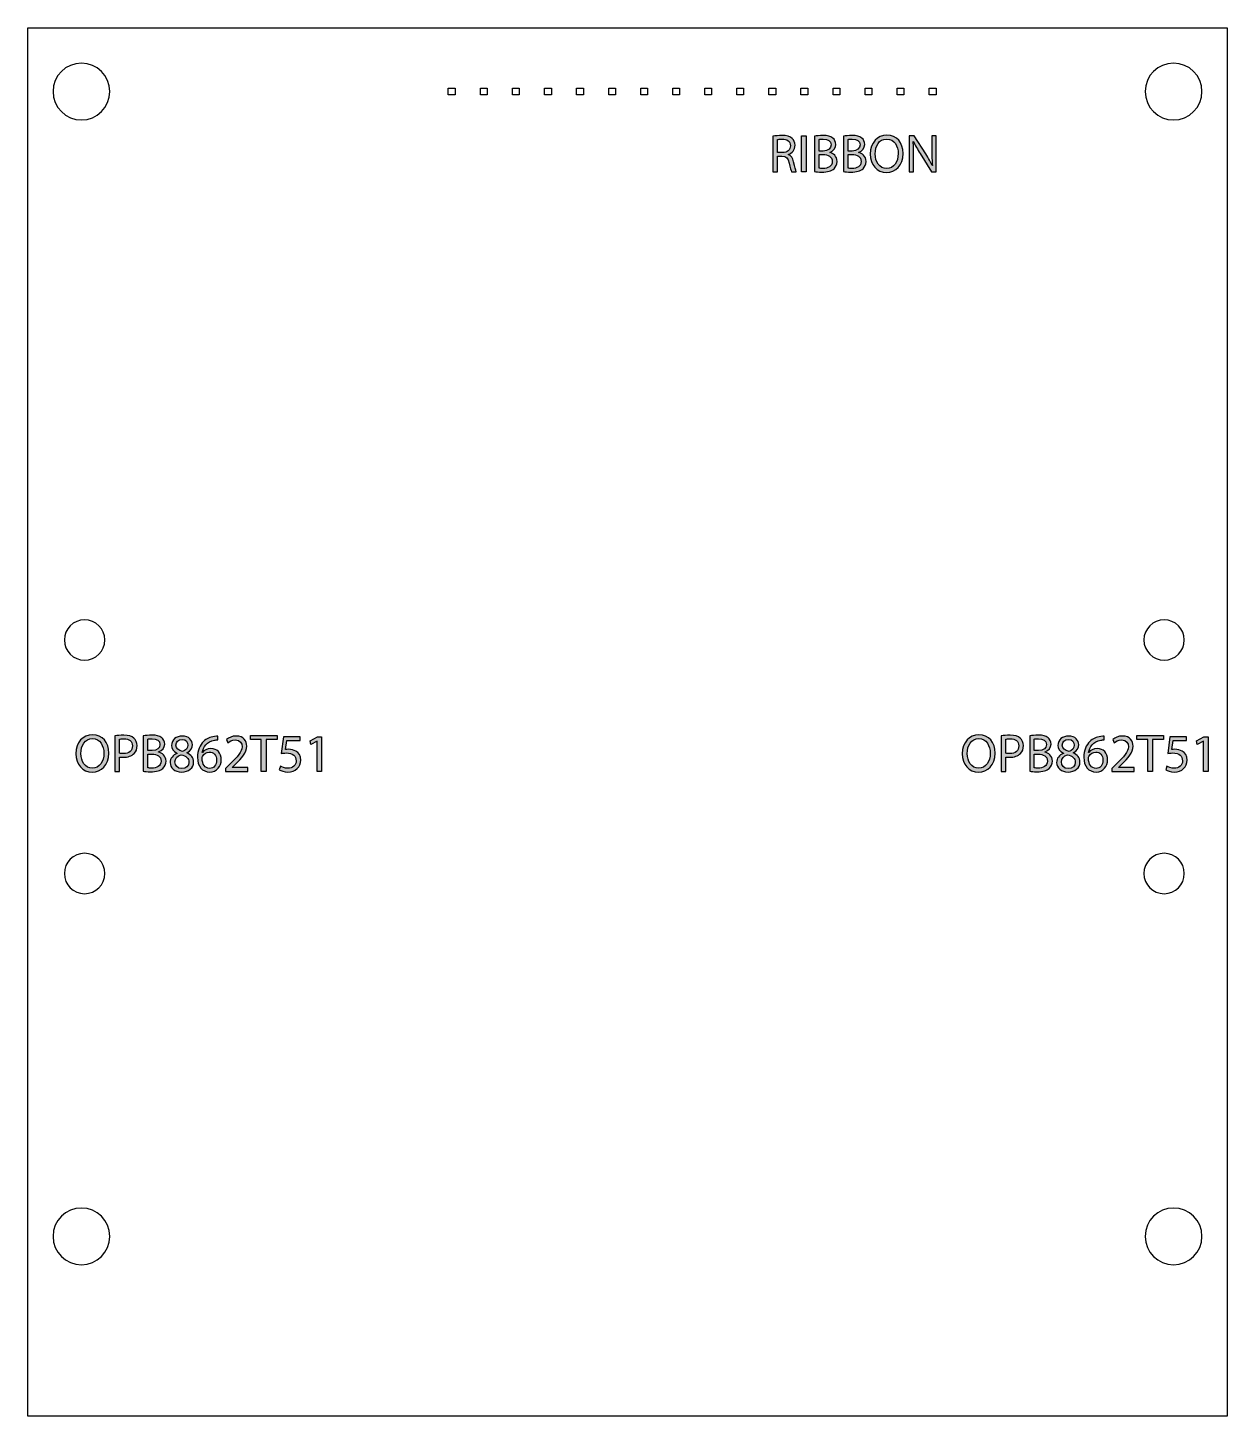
# Model space of a CAD drawing. Extents: x 12 to 107, y -125 to -15.
import ezdxf

# ---------------------------------------------------------------- set-up
doc = ezdxf.new("R2010")
doc.units = 0
doc.header["$MEASUREMENT"] = 0
doc.layers.add('LAYER_1', color=7, linetype='CONTINUOUS')

# ---------------------------------------------------------------- blocks, each defined once
blk = doc.blocks.new('BLOCK_2')
at = {"layer": 'LAYER_1', "color": 250}
for points in [[(45.49, -20.14), (44.95, -20.14), (44.95, -19.6), (45.49, -19.6), (45.49, -20.14)], [(48.03, -20.14), (47.49, -20.14), (47.49, -19.6), (48.03, -19.6), (48.03, -20.14)], [(50.57, -20.14), (50.03, -20.14), (50.03, -19.6), (50.57, -19.6), (50.57, -20.14)], [(53.11, -20.14), (52.57, -20.14), (52.57, -19.6), (53.11, -19.6), (53.11, -20.14)], [(55.65, -20.14), (55.11, -20.14), (55.11, -19.6), (55.65, -19.6), (55.65, -20.14)], [(58.19, -20.14), (57.65, -20.14), (57.65, -19.6), (58.19, -19.6), (58.19, -20.14)], [(60.73, -20.14), (60.19, -20.14), (60.19, -19.6), (60.73, -19.6), (60.73, -20.14)], [(63.26, -20.14), (62.72, -20.14), (62.72, -19.6), (63.26, -19.6), (63.26, -20.14)], [(65.8, -20.14), (65.26, -20.14), (65.26, -19.6), (65.8, -19.6), (65.8, -20.14)], [(68.34, -20.14), (67.8, -20.14), (67.8, -19.6), (68.34, -19.6), (68.34, -20.14)], [(70.88, -20.14), (70.34, -20.14), (70.34, -19.6), (70.88, -19.6), (70.88, -20.14)], [(73.42, -20.14), (72.88, -20.14), (72.88, -19.6), (73.42, -19.6), (73.42, -20.14)], [(75.96, -20.14), (75.42, -20.14), (75.42, -19.6), (75.96, -19.6), (75.96, -20.14)], [(78.5, -20.14), (77.96, -20.14), (77.96, -19.6), (78.5, -19.6), (78.5, -20.14)], [(81.04, -20.14), (80.5, -20.14), (80.5, -19.6), (81.04, -19.6), (81.04, -20.14)], [(83.58, -20.14), (83.04, -20.14), (83.04, -19.6), (83.58, -19.6), (83.58, -20.14)]]:
    blk.add_lwpolyline(points, dxfattribs=at)
blk = doc.blocks.new('BLOCK_3')
at = {"layer": 'LAYER_1', "color": 250}
for points in [[(17.74, -63.32), (17.74, -64.2), (17.03, -64.92), (16.14, -64.92), (15.26, -64.92), (14.54, -64.2), (14.54, -63.32), (14.54, -62.43), (15.26, -61.72), (16.14, -61.72), (17.03, -61.72), (17.74, -62.43), (17.74, -63.32)], [(17.74, -81.82), (17.74, -82.7), (17.03, -83.42), (16.14, -83.42), (15.26, -83.42), (14.54, -82.7), (14.54, -81.82), (14.54, -80.93), (15.26, -80.22), (16.14, -80.22), (17.03, -80.22), (17.74, -80.93), (17.74, -81.82)]]:
    blk.add_open_spline(points, degree=3, knots=[0, 0, 0, 0, 1, 1, 1, 2, 2, 2, 3, 3, 3, 4, 4, 4, 4], dxfattribs=at)
blk = doc.blocks.new('BLOCK_4')
at = {"layer": 'LAYER_1', "color": 250}
for points in [[(103.24, -63.32), (103.24, -64.2), (102.53, -64.92), (101.64, -64.92), (100.76, -64.92), (100.04, -64.2), (100.04, -63.32), (100.04, -62.43), (100.76, -61.72), (101.64, -61.72), (102.53, -61.72), (103.24, -62.43), (103.24, -63.32)], [(103.24, -81.82), (103.24, -82.7), (102.53, -83.42), (101.64, -83.42), (100.76, -83.42), (100.04, -82.7), (100.04, -81.82), (100.04, -80.93), (100.76, -80.22), (101.64, -80.22), (102.53, -80.22), (103.24, -80.93), (103.24, -81.82)]]:
    blk.add_open_spline(points, degree=3, knots=[0, 0, 0, 0, 1, 1, 1, 2, 2, 2, 3, 3, 3, 4, 4, 4, 4], dxfattribs=at)
blk = doc.blocks.new('BLOCK_5')
at = {"layer": 'LAYER_1'}
h = blk.add_hatch(color=250, dxfattribs=at)
h.dxf.hatch_style = 2
edge = h.paths.add_edge_path()
edge.add_spline(control_points=[(70.66, -23.41), (70.84, -23.37), (71.11, -23.35), (71.36, -23.35), (71.76, -23.35), (72.01, -23.42), (72.19, -23.58), (72.33, -23.71), (72.41, -23.9), (72.41, -24.12), (72.41, -24.5), (72.18, -24.75), (71.88, -24.85), (71.88, -24.85), (71.88, -24.86), (71.88, -24.86), (72.1, -24.94), (72.23, -25.14), (72.29, -25.44), (72.39, -25.84), (72.46, -26.11), (72.51, -26.22), (72.51, -26.22), (72.13, -26.22), (72.13, -26.22), (72.09, -26.14), (72.02, -25.9), (71.94, -25.54), (71.86, -25.15), (71.71, -25), (71.37, -24.99), (71.37, -24.99), (71.03, -24.99), (71.03, -24.99), (71.03, -24.99), (71.03, -26.22), (71.03, -26.22), (71.03, -26.22), (70.66, -26.22), (70.66, -26.22), (70.66, -26.22), (70.66, -23.41), (70.66, -23.41)], knot_values=[0, 0, 0, 0, 1, 1, 1, 2, 2, 2, 3, 3, 3, 4, 4, 4, 5, 5, 5, 6, 6, 6, 7, 7, 7, 8, 8, 8, 9, 9, 9, 10, 10, 10, 11, 11, 11, 12, 12, 12, 13, 13, 13, 14, 14, 14, 14], degree=3, periodic=1)
edge = h.paths.add_edge_path()
edge.add_spline(control_points=[(71.03, -24.71), (71.03, -24.71), (71.4, -24.71), (71.4, -24.71), (71.8, -24.71), (72.05, -24.49), (72.05, -24.17), (72.05, -23.8), (71.78, -23.64), (71.39, -23.63), (71.21, -23.63), (71.08, -23.65), (71.03, -23.67), (71.03, -23.67), (71.03, -24.71), (71.03, -24.71)], knot_values=[0, 0, 0, 0, 1, 1, 1, 2, 2, 2, 3, 3, 3, 4, 4, 4, 5, 5, 5, 5], degree=3, periodic=1)
h = blk.add_hatch(color=250, dxfattribs=at)
h.dxf.hatch_style = 2
h.paths.add_polyline_path([(73.3, -23.37), (73.3, -26.22), (72.93, -26.22), (72.93, -23.37)])
h = blk.add_hatch(color=250, dxfattribs=at)
h.dxf.hatch_style = 2
edge = h.paths.add_edge_path()
edge.add_spline(control_points=[(73.95, -23.41), (74.11, -23.38), (74.36, -23.35), (74.62, -23.35), (74.99, -23.35), (75.22, -23.41), (75.4, -23.56), (75.55, -23.67), (75.64, -23.84), (75.64, -24.06), (75.64, -24.34), (75.46, -24.58), (75.16, -24.69), (75.16, -24.69), (75.16, -24.7), (75.16, -24.7), (75.43, -24.76), (75.74, -24.99), (75.74, -25.41), (75.74, -25.66), (75.65, -25.84), (75.5, -25.98), (75.3, -26.16), (74.98, -26.25), (74.52, -26.25), (74.26, -26.25), (74.07, -26.23), (73.95, -26.21), (73.95, -26.21), (73.95, -23.41), (73.95, -23.41)], knot_values=[0, 0, 0, 0, 1, 1, 1, 2, 2, 2, 3, 3, 3, 4, 4, 4, 5, 5, 5, 6, 6, 6, 7, 7, 7, 8, 8, 8, 9, 9, 9, 10, 10, 10, 10], degree=3, periodic=1)
edge = h.paths.add_edge_path()
edge.add_spline(control_points=[(74.31, -24.58), (74.31, -24.58), (74.65, -24.58), (74.65, -24.58), (75.04, -24.58), (75.27, -24.37), (75.27, -24.1), (75.27, -23.76), (75.01, -23.63), (74.64, -23.63), (74.47, -23.63), (74.37, -23.65), (74.31, -23.66), (74.31, -23.66), (74.31, -24.58), (74.31, -24.58)], knot_values=[0, 0, 0, 0, 1, 1, 1, 2, 2, 2, 3, 3, 3, 4, 4, 4, 5, 5, 5, 5], degree=3, periodic=1)
edge = h.paths.add_edge_path()
edge.add_spline(control_points=[(74.31, -25.94), (74.39, -25.96), (74.49, -25.96), (74.62, -25.96), (75, -25.96), (75.36, -25.82), (75.36, -25.41), (75.36, -25.02), (75.02, -24.86), (74.62, -24.86), (74.62, -24.86), (74.31, -24.86), (74.31, -24.86), (74.31, -24.86), (74.31, -25.94), (74.31, -25.94)], knot_values=[0, 0, 0, 0, 1, 1, 1, 2, 2, 2, 3, 3, 3, 4, 4, 4, 5, 5, 5, 5], degree=3, periodic=1)
h = blk.add_hatch(color=250, dxfattribs=at)
h.dxf.hatch_style = 2
edge = h.paths.add_edge_path()
edge.add_spline(control_points=[(76.24, -23.41), (76.4, -23.38), (76.66, -23.35), (76.91, -23.35), (77.28, -23.35), (77.52, -23.41), (77.7, -23.56), (77.84, -23.67), (77.93, -23.84), (77.93, -24.06), (77.93, -24.34), (77.75, -24.58), (77.45, -24.69), (77.45, -24.69), (77.45, -24.7), (77.45, -24.7), (77.72, -24.76), (78.04, -24.99), (78.04, -25.41), (78.04, -25.66), (77.94, -25.84), (77.8, -25.98), (77.6, -26.16), (77.28, -26.25), (76.81, -26.25), (76.56, -26.25), (76.36, -26.23), (76.24, -26.21), (76.24, -26.21), (76.24, -23.41), (76.24, -23.41)], knot_values=[0, 0, 0, 0, 1, 1, 1, 2, 2, 2, 3, 3, 3, 4, 4, 4, 5, 5, 5, 6, 6, 6, 7, 7, 7, 8, 8, 8, 9, 9, 9, 10, 10, 10, 10], degree=3, periodic=1)
edge = h.paths.add_edge_path()
edge.add_spline(control_points=[(76.61, -24.58), (76.61, -24.58), (76.94, -24.58), (76.94, -24.58), (77.33, -24.58), (77.56, -24.37), (77.56, -24.1), (77.56, -23.76), (77.31, -23.63), (76.93, -23.63), (76.77, -23.63), (76.67, -23.65), (76.61, -23.66), (76.61, -23.66), (76.61, -24.58), (76.61, -24.58)], knot_values=[0, 0, 0, 0, 1, 1, 1, 2, 2, 2, 3, 3, 3, 4, 4, 4, 5, 5, 5, 5], degree=3, periodic=1)
edge = h.paths.add_edge_path()
edge.add_spline(control_points=[(76.61, -25.94), (76.68, -25.96), (76.79, -25.96), (76.92, -25.96), (77.3, -25.96), (77.65, -25.82), (77.65, -25.41), (77.65, -25.02), (77.32, -24.86), (76.91, -24.86), (76.91, -24.86), (76.61, -24.86), (76.61, -24.86), (76.61, -24.86), (76.61, -25.94), (76.61, -25.94)], knot_values=[0, 0, 0, 0, 1, 1, 1, 2, 2, 2, 3, 3, 3, 4, 4, 4, 5, 5, 5, 5], degree=3, periodic=1)
h = blk.add_hatch(color=250, dxfattribs=at)
h.dxf.hatch_style = 2
edge = h.paths.add_edge_path()
edge.add_spline(control_points=[(80.97, -24.77), (80.97, -25.75), (80.38, -26.27), (79.65, -26.27), (78.9, -26.27), (78.37, -25.69), (78.37, -24.82), (78.37, -23.92), (78.93, -23.32), (79.69, -23.32), (80.47, -23.32), (80.97, -23.92), (80.97, -24.77)], knot_values=[0, 0, 0, 0, 1, 1, 1, 2, 2, 2, 3, 3, 3, 4, 4, 4, 4], degree=3, periodic=1)
edge = h.paths.add_edge_path()
edge.add_spline(control_points=[(78.76, -24.81), (78.76, -25.42), (79.09, -25.97), (79.67, -25.97), (80.25, -25.97), (80.58, -25.43), (80.58, -24.78), (80.58, -24.22), (80.29, -23.63), (79.67, -23.63), (79.06, -23.63), (78.76, -24.19), (78.76, -24.81)], knot_values=[0, 0, 0, 0, 1, 1, 1, 2, 2, 2, 3, 3, 3, 4, 4, 4, 4], degree=3, periodic=1)
h = blk.add_hatch(color=250, dxfattribs=at)
h.dxf.hatch_style = 2
edge = h.paths.add_edge_path()
edge.add_spline(control_points=[(81.45, -26.22), (81.45, -26.22), (81.45, -23.37), (81.45, -23.37), (81.45, -23.37), (81.85, -23.37), (81.85, -23.37), (81.85, -23.37), (82.77, -24.81), (82.77, -24.81), (82.98, -25.15), (83.14, -25.45), (83.28, -25.74), (83.28, -25.74), (83.29, -25.74), (83.29, -25.74), (83.25, -25.36), (83.25, -25.01), (83.25, -24.56), (83.25, -24.56), (83.25, -23.37), (83.25, -23.37), (83.25, -23.37), (83.59, -23.37), (83.59, -23.37), (83.59, -23.37), (83.59, -26.22), (83.59, -26.22), (83.59, -26.22), (83.22, -26.22), (83.22, -26.22), (83.22, -26.22), (82.32, -24.78), (82.32, -24.78), (82.12, -24.46), (81.93, -24.13), (81.78, -23.82), (81.78, -23.82), (81.77, -23.83), (81.77, -23.83), (81.79, -24.19), (81.8, -24.53), (81.8, -25), (81.8, -25), (81.8, -26.22), (81.8, -26.22), (81.8, -26.22), (81.45, -26.22), (81.45, -26.22)], knot_values=[0, 0, 0, 0, 1, 1, 1, 2, 2, 2, 3, 3, 3, 4, 4, 4, 5, 5, 5, 6, 6, 6, 7, 7, 7, 8, 8, 8, 9, 9, 9, 10, 10, 10, 11, 11, 11, 12, 12, 12, 13, 13, 13, 14, 14, 14, 15, 15, 15, 16, 16, 16, 16], degree=3, periodic=1)
blk.add_lwpolyline([(73.3, -23.37), (73.3, -26.22), (72.93, -26.22), (72.93, -23.37), (73.3, -23.37)], dxfattribs=at)
for points, knots in [([(70.66, -23.41), (70.84, -23.37), (71.11, -23.35), (71.36, -23.35), (71.76, -23.35), (72.01, -23.42), (72.19, -23.58), (72.33, -23.71), (72.41, -23.9), (72.41, -24.12), (72.41, -24.5), (72.18, -24.75), (71.88, -24.85), (71.88, -24.85), (71.88, -24.86), (71.88, -24.86), (72.1, -24.94), (72.23, -25.14), (72.29, -25.44), (72.39, -25.84), (72.46, -26.11), (72.51, -26.22), (72.51, -26.22), (72.13, -26.22), (72.13, -26.22), (72.09, -26.14), (72.02, -25.9), (71.94, -25.54), (71.86, -25.15), (71.71, -25), (71.37, -24.99), (71.37, -24.99), (71.03, -24.99), (71.03, -24.99), (71.03, -24.99), (71.03, -26.22), (71.03, -26.22), (71.03, -26.22), (70.66, -26.22), (70.66, -26.22), (70.66, -26.22), (70.66, -23.41), (70.66, -23.41)], [0, 0, 0, 0, 1, 1, 1, 2, 2, 2, 3, 3, 3, 4, 4, 4, 5, 5, 5, 6, 6, 6, 7, 7, 7, 8, 8, 8, 9, 9, 9, 10, 10, 10, 11, 11, 11, 12, 12, 12, 13, 13, 13, 14, 14, 14, 14]), ([(71.03, -24.71), (71.03, -24.71), (71.4, -24.71), (71.4, -24.71), (71.8, -24.71), (72.05, -24.49), (72.05, -24.17), (72.05, -23.8), (71.78, -23.64), (71.39, -23.63), (71.21, -23.63), (71.08, -23.65), (71.03, -23.67), (71.03, -23.67), (71.03, -24.71), (71.03, -24.71)], [0, 0, 0, 0, 1, 1, 1, 2, 2, 2, 3, 3, 3, 4, 4, 4, 5, 5, 5, 5]), ([(73.95, -23.41), (74.11, -23.38), (74.36, -23.35), (74.62, -23.35), (74.99, -23.35), (75.22, -23.41), (75.4, -23.56), (75.55, -23.67), (75.64, -23.84), (75.64, -24.06), (75.64, -24.34), (75.46, -24.58), (75.16, -24.69), (75.16, -24.69), (75.16, -24.7), (75.16, -24.7), (75.43, -24.76), (75.74, -24.99), (75.74, -25.41), (75.74, -25.66), (75.65, -25.84), (75.5, -25.98), (75.3, -26.16), (74.98, -26.25), (74.52, -26.25), (74.26, -26.25), (74.07, -26.23), (73.95, -26.21), (73.95, -26.21), (73.95, -23.41), (73.95, -23.41)], [0, 0, 0, 0, 1, 1, 1, 2, 2, 2, 3, 3, 3, 4, 4, 4, 5, 5, 5, 6, 6, 6, 7, 7, 7, 8, 8, 8, 9, 9, 9, 10, 10, 10, 10]), ([(74.31, -24.58), (74.31, -24.58), (74.65, -24.58), (74.65, -24.58), (75.04, -24.58), (75.27, -24.37), (75.27, -24.1), (75.27, -23.76), (75.01, -23.63), (74.64, -23.63), (74.47, -23.63), (74.37, -23.65), (74.31, -23.66), (74.31, -23.66), (74.31, -24.58), (74.31, -24.58)], [0, 0, 0, 0, 1, 1, 1, 2, 2, 2, 3, 3, 3, 4, 4, 4, 5, 5, 5, 5]), ([(76.24, -23.41), (76.4, -23.38), (76.66, -23.35), (76.91, -23.35), (77.28, -23.35), (77.52, -23.41), (77.7, -23.56), (77.84, -23.67), (77.93, -23.84), (77.93, -24.06), (77.93, -24.34), (77.75, -24.58), (77.45, -24.69), (77.45, -24.69), (77.45, -24.7), (77.45, -24.7), (77.72, -24.76), (78.04, -24.99), (78.04, -25.41), (78.04, -25.66), (77.94, -25.84), (77.8, -25.98), (77.6, -26.16), (77.28, -26.25), (76.81, -26.25), (76.56, -26.25), (76.36, -26.23), (76.24, -26.21), (76.24, -26.21), (76.24, -23.41), (76.24, -23.41)], [0, 0, 0, 0, 1, 1, 1, 2, 2, 2, 3, 3, 3, 4, 4, 4, 5, 5, 5, 6, 6, 6, 7, 7, 7, 8, 8, 8, 9, 9, 9, 10, 10, 10, 10]), ([(76.61, -24.58), (76.61, -24.58), (76.94, -24.58), (76.94, -24.58), (77.33, -24.58), (77.56, -24.37), (77.56, -24.1), (77.56, -23.76), (77.31, -23.63), (76.93, -23.63), (76.77, -23.63), (76.67, -23.65), (76.61, -23.66), (76.61, -23.66), (76.61, -24.58), (76.61, -24.58)], [0, 0, 0, 0, 1, 1, 1, 2, 2, 2, 3, 3, 3, 4, 4, 4, 5, 5, 5, 5]), ([(80.97, -24.77), (80.97, -25.75), (80.38, -26.27), (79.65, -26.27), (78.9, -26.27), (78.37, -25.69), (78.37, -24.82), (78.37, -23.92), (78.93, -23.32), (79.69, -23.32), (80.47, -23.32), (80.97, -23.92), (80.97, -24.77)], [0, 0, 0, 0, 1, 1, 1, 2, 2, 2, 3, 3, 3, 4, 4, 4, 4]), ([(78.76, -24.81), (78.76, -25.42), (79.09, -25.97), (79.67, -25.97), (80.25, -25.97), (80.58, -25.43), (80.58, -24.78), (80.58, -24.22), (80.29, -23.63), (79.67, -23.63), (79.06, -23.63), (78.76, -24.19), (78.76, -24.81)], [0, 0, 0, 0, 1, 1, 1, 2, 2, 2, 3, 3, 3, 4, 4, 4, 4]), ([(81.45, -26.22), (81.45, -26.22), (81.45, -23.37), (81.45, -23.37), (81.45, -23.37), (81.85, -23.37), (81.85, -23.37), (81.85, -23.37), (82.77, -24.81), (82.77, -24.81), (82.98, -25.15), (83.14, -25.45), (83.28, -25.74), (83.28, -25.74), (83.29, -25.74), (83.29, -25.74), (83.25, -25.36), (83.25, -25.01), (83.25, -24.56), (83.25, -24.56), (83.25, -23.37), (83.25, -23.37), (83.25, -23.37), (83.59, -23.37), (83.59, -23.37), (83.59, -23.37), (83.59, -26.22), (83.59, -26.22), (83.59, -26.22), (83.22, -26.22), (83.22, -26.22), (83.22, -26.22), (82.32, -24.78), (82.32, -24.78), (82.12, -24.46), (81.93, -24.13), (81.78, -23.82), (81.78, -23.82), (81.77, -23.83), (81.77, -23.83), (81.79, -24.19), (81.8, -24.53), (81.8, -25), (81.8, -25), (81.8, -26.22), (81.8, -26.22), (81.8, -26.22), (81.45, -26.22), (81.45, -26.22)], [0, 0, 0, 0, 1, 1, 1, 2, 2, 2, 3, 3, 3, 4, 4, 4, 5, 5, 5, 6, 6, 6, 7, 7, 7, 8, 8, 8, 9, 9, 9, 10, 10, 10, 11, 11, 11, 12, 12, 12, 13, 13, 13, 14, 14, 14, 15, 15, 15, 16, 16, 16, 16]), ([(74.31, -25.94), (74.39, -25.96), (74.49, -25.96), (74.62, -25.96), (75, -25.96), (75.36, -25.82), (75.36, -25.41), (75.36, -25.02), (75.02, -24.86), (74.62, -24.86), (74.62, -24.86), (74.31, -24.86), (74.31, -24.86), (74.31, -24.86), (74.31, -25.94), (74.31, -25.94)], [0, 0, 0, 0, 1, 1, 1, 2, 2, 2, 3, 3, 3, 4, 4, 4, 5, 5, 5, 5]), ([(76.61, -25.94), (76.68, -25.96), (76.79, -25.96), (76.92, -25.96), (77.3, -25.96), (77.65, -25.82), (77.65, -25.41), (77.65, -25.02), (77.32, -24.86), (76.91, -24.86), (76.91, -24.86), (76.61, -24.86), (76.61, -24.86), (76.61, -24.86), (76.61, -25.94), (76.61, -25.94)], [0, 0, 0, 0, 1, 1, 1, 2, 2, 2, 3, 3, 3, 4, 4, 4, 5, 5, 5, 5])]:
    blk.add_open_spline(points, degree=3, knots=knots, dxfattribs=at)
blk = doc.blocks.new('BLOCK_6')
at = {"layer": 'LAYER_1'}
h = blk.add_hatch(color=250, dxfattribs=at)
h.dxf.hatch_style = 2
edge = h.paths.add_edge_path()
edge.add_spline(control_points=[(18.06, -72.28), (18.06, -73.26), (17.46, -73.78), (16.74, -73.78), (15.98, -73.78), (15.45, -73.19), (15.45, -72.33), (15.45, -71.42), (16.02, -70.83), (16.78, -70.83), (17.56, -70.83), (18.06, -71.43), (18.06, -72.28)], knot_values=[0, 0, 0, 0, 1, 1, 1, 2, 2, 2, 3, 3, 3, 4, 4, 4, 4], degree=3, periodic=1)
edge = h.paths.add_edge_path()
edge.add_spline(control_points=[(15.85, -72.32), (15.85, -72.93), (16.18, -73.48), (16.76, -73.48), (17.34, -73.48), (17.67, -72.94), (17.67, -72.29), (17.67, -71.72), (17.38, -71.13), (16.76, -71.13), (16.15, -71.13), (15.85, -71.7), (15.85, -72.32)], knot_values=[0, 0, 0, 0, 1, 1, 1, 2, 2, 2, 3, 3, 3, 4, 4, 4, 4], degree=3, periodic=1)
h = blk.add_hatch(color=250, dxfattribs=at)
h.dxf.hatch_style = 2
edge = h.paths.add_edge_path()
edge.add_spline(control_points=[(18.54, -70.91), (18.72, -70.88), (18.95, -70.86), (19.25, -70.86), (19.61, -70.86), (19.88, -70.94), (20.05, -71.09), (20.2, -71.23), (20.3, -71.44), (20.3, -71.69), (20.3, -71.95), (20.22, -72.15), (20.08, -72.3), (19.88, -72.51), (19.56, -72.61), (19.21, -72.61), (19.09, -72.61), (18.99, -72.61), (18.91, -72.59), (18.91, -72.59), (18.91, -73.73), (18.91, -73.73), (18.91, -73.73), (18.54, -73.73), (18.54, -73.73), (18.54, -73.73), (18.54, -70.91), (18.54, -70.91)], knot_values=[0, 0, 0, 0, 1, 1, 1, 2, 2, 2, 3, 3, 3, 4, 4, 4, 5, 5, 5, 6, 6, 6, 7, 7, 7, 8, 8, 8, 9, 9, 9, 9], degree=3, periodic=1)
edge = h.paths.add_edge_path()
edge.add_spline(control_points=[(18.91, -72.29), (18.99, -72.31), (19.09, -72.32), (19.21, -72.32), (19.66, -72.32), (19.93, -72.1), (19.93, -71.71), (19.93, -71.33), (19.66, -71.15), (19.26, -71.15), (19.09, -71.15), (18.97, -71.16), (18.91, -71.18), (18.91, -71.18), (18.91, -72.29), (18.91, -72.29)], knot_values=[0, 0, 0, 0, 1, 1, 1, 2, 2, 2, 3, 3, 3, 4, 4, 4, 5, 5, 5, 5], degree=3, periodic=1)
h = blk.add_hatch(color=250, dxfattribs=at)
h.dxf.hatch_style = 2
edge = h.paths.add_edge_path()
edge.add_spline(control_points=[(20.79, -70.92), (20.95, -70.88), (21.21, -70.86), (21.47, -70.86), (21.83, -70.86), (22.07, -70.92), (22.25, -71.07), (22.4, -71.18), (22.49, -71.34), (22.49, -71.57), (22.49, -71.84), (22.3, -72.08), (22, -72.19), (22, -72.19), (22, -72.2), (22, -72.2), (22.27, -72.27), (22.59, -72.5), (22.59, -72.92), (22.59, -73.16), (22.49, -73.35), (22.35, -73.49), (22.15, -73.67), (21.83, -73.76), (21.36, -73.76), (21.11, -73.76), (20.92, -73.74), (20.79, -73.72), (20.79, -73.72), (20.79, -70.92), (20.79, -70.92)], knot_values=[0, 0, 0, 0, 1, 1, 1, 2, 2, 2, 3, 3, 3, 4, 4, 4, 5, 5, 5, 6, 6, 6, 7, 7, 7, 8, 8, 8, 9, 9, 9, 10, 10, 10, 10], degree=3, periodic=1)
edge = h.paths.add_edge_path()
edge.add_spline(control_points=[(21.16, -72.08), (21.16, -72.08), (21.5, -72.08), (21.5, -72.08), (21.88, -72.08), (22.11, -71.88), (22.11, -71.61), (22.11, -71.27), (21.86, -71.14), (21.49, -71.14), (21.32, -71.14), (21.22, -71.15), (21.16, -71.17), (21.16, -71.17), (21.16, -72.08), (21.16, -72.08)], knot_values=[0, 0, 0, 0, 1, 1, 1, 2, 2, 2, 3, 3, 3, 4, 4, 4, 5, 5, 5, 5], degree=3, periodic=1)
edge = h.paths.add_edge_path()
edge.add_spline(control_points=[(21.16, -73.45), (21.23, -73.46), (21.34, -73.47), (21.47, -73.47), (21.85, -73.47), (22.2, -73.33), (22.2, -72.91), (22.2, -72.52), (21.87, -72.36), (21.47, -72.36), (21.47, -72.36), (21.16, -72.36), (21.16, -72.36), (21.16, -72.36), (21.16, -73.45), (21.16, -73.45)], knot_values=[0, 0, 0, 0, 1, 1, 1, 2, 2, 2, 3, 3, 3, 4, 4, 4, 5, 5, 5, 5], degree=3, periodic=1)
h = blk.add_hatch(color=250, dxfattribs=at)
h.dxf.hatch_style = 2
edge = h.paths.add_edge_path()
edge.add_spline(control_points=[(22.92, -73.03), (22.92, -72.69), (23.13, -72.44), (23.47, -72.3), (23.47, -72.3), (23.46, -72.28), (23.46, -72.28), (23.16, -72.14), (23.03, -71.9), (23.03, -71.67), (23.03, -71.23), (23.4, -70.93), (23.88, -70.93), (24.41, -70.93), (24.68, -71.27), (24.68, -71.61), (24.68, -71.84), (24.56, -72.09), (24.23, -72.25), (24.23, -72.25), (24.23, -72.27), (24.23, -72.27), (24.57, -72.4), (24.78, -72.64), (24.78, -72.98), (24.78, -73.46), (24.37, -73.78), (23.84, -73.78), (23.27, -73.78), (22.92, -73.43), (22.92, -73.03)], knot_values=[0, 0, 0, 0, 1, 1, 1, 2, 2, 2, 3, 3, 3, 4, 4, 4, 5, 5, 5, 6, 6, 6, 7, 7, 7, 8, 8, 8, 9, 9, 9, 10, 10, 10, 10], degree=3, periodic=1)
edge = h.paths.add_edge_path()
edge.add_spline(control_points=[(24.4, -73.02), (24.4, -72.68), (24.17, -72.52), (23.8, -72.41), (23.48, -72.51), (23.3, -72.72), (23.3, -72.98), (23.29, -73.26), (23.5, -73.51), (23.85, -73.51), (24.19, -73.51), (24.4, -73.3), (24.4, -73.02)], knot_values=[0, 0, 0, 0, 1, 1, 1, 2, 2, 2, 3, 3, 3, 4, 4, 4, 4], degree=3, periodic=1)
edge = h.paths.add_edge_path()
edge.add_spline(control_points=[(23.38, -71.64), (23.38, -71.92), (23.59, -72.06), (23.9, -72.15), (24.14, -72.07), (24.32, -71.9), (24.32, -71.65), (24.32, -71.43), (24.19, -71.2), (23.86, -71.2), (23.55, -71.2), (23.38, -71.4), (23.38, -71.64)], knot_values=[0, 0, 0, 0, 1, 1, 1, 2, 2, 2, 3, 3, 3, 4, 4, 4, 4], degree=3, periodic=1)
h = blk.add_hatch(color=250, dxfattribs=at)
h.dxf.hatch_style = 2
edge = h.paths.add_edge_path()
edge.add_spline(control_points=[(26.7, -71.24), (26.62, -71.24), (26.52, -71.24), (26.42, -71.26), (25.83, -71.36), (25.53, -71.78), (25.46, -72.24), (25.46, -72.24), (25.47, -72.24), (25.47, -72.24), (25.61, -72.06), (25.83, -71.92), (26.14, -71.92), (26.63, -71.92), (26.97, -72.27), (26.97, -72.81), (26.97, -73.31), (26.63, -73.78), (26.05, -73.78), (25.47, -73.78), (25.08, -73.32), (25.08, -72.61), (25.08, -72.06), (25.28, -71.64), (25.55, -71.37), (25.78, -71.14), (26.08, -71), (26.43, -70.96), (26.54, -70.94), (26.63, -70.94), (26.7, -70.94), (26.7, -70.94), (26.7, -71.24), (26.7, -71.24)], knot_values=[0, 0, 0, 0, 1, 1, 1, 2, 2, 2, 3, 3, 3, 4, 4, 4, 5, 5, 5, 6, 6, 6, 7, 7, 7, 8, 8, 8, 9, 9, 9, 10, 10, 10, 11, 11, 11, 11], degree=3, periodic=1)
edge = h.paths.add_edge_path()
edge.add_spline(control_points=[(26.59, -72.83), (26.59, -72.44), (26.37, -72.2), (26.02, -72.2), (25.8, -72.2), (25.59, -72.34), (25.49, -72.54), (25.47, -72.58), (25.45, -72.63), (25.45, -72.7), (25.46, -73.16), (25.67, -73.49), (26.05, -73.49), (26.38, -73.49), (26.59, -73.22), (26.59, -72.83)], knot_values=[0, 0, 0, 0, 1, 1, 1, 2, 2, 2, 3, 3, 3, 4, 4, 4, 5, 5, 5, 5], degree=3, periodic=1)
h = blk.add_hatch(color=250, dxfattribs=at)
h.dxf.hatch_style = 2
edge = h.paths.add_edge_path()
edge.add_spline(control_points=[(27.3, -73.73), (27.3, -73.73), (27.3, -73.5), (27.3, -73.5), (27.3, -73.5), (27.59, -73.22), (27.59, -73.22), (28.29, -72.55), (28.61, -72.19), (28.62, -71.78), (28.62, -71.5), (28.48, -71.24), (28.07, -71.24), (27.82, -71.24), (27.61, -71.37), (27.49, -71.48), (27.49, -71.48), (27.37, -71.21), (27.37, -71.21), (27.56, -71.05), (27.83, -70.93), (28.15, -70.93), (28.74, -70.93), (28.99, -71.34), (28.99, -71.73), (28.99, -72.24), (28.62, -72.65), (28.04, -73.21), (28.04, -73.21), (27.82, -73.41), (27.82, -73.41), (27.82, -73.41), (27.82, -73.42), (27.82, -73.42), (27.82, -73.42), (29.06, -73.42), (29.06, -73.42), (29.06, -73.42), (29.06, -73.73), (29.06, -73.73), (29.06, -73.73), (27.3, -73.73), (27.3, -73.73)], knot_values=[0, 0, 0, 0, 1, 1, 1, 2, 2, 2, 3, 3, 3, 4, 4, 4, 5, 5, 5, 6, 6, 6, 7, 7, 7, 8, 8, 8, 9, 9, 9, 10, 10, 10, 11, 11, 11, 12, 12, 12, 13, 13, 13, 14, 14, 14, 14], degree=3, periodic=1)
h = blk.add_hatch(color=250, dxfattribs=at)
h.dxf.hatch_style = 2
h.paths.add_polyline_path([(30.14, -71.19), (29.28, -71.19), (29.28, -70.88), (31.39, -70.88), (31.39, -71.19), (30.52, -71.19), (30.52, -73.73), (30.14, -73.73)])
h = blk.add_hatch(color=250, dxfattribs=at)
h.dxf.hatch_style = 2
edge = h.paths.add_edge_path()
edge.add_spline(control_points=[(33.22, -71.29), (33.22, -71.29), (32.17, -71.29), (32.17, -71.29), (32.17, -71.29), (32.06, -72), (32.06, -72), (32.13, -71.99), (32.18, -71.98), (32.29, -71.98), (32.5, -71.98), (32.71, -72.03), (32.88, -72.13), (33.09, -72.25), (33.27, -72.49), (33.27, -72.84), (33.27, -73.38), (32.84, -73.78), (32.25, -73.78), (31.95, -73.78), (31.69, -73.69), (31.56, -73.61), (31.56, -73.61), (31.66, -73.32), (31.66, -73.32), (31.77, -73.39), (31.99, -73.48), (32.24, -73.48), (32.59, -73.48), (32.9, -73.25), (32.9, -72.88), (32.89, -72.52), (32.65, -72.27), (32.1, -72.27), (31.95, -72.27), (31.82, -72.29), (31.72, -72.3), (31.72, -72.3), (31.9, -70.98), (31.9, -70.98), (31.9, -70.98), (33.22, -70.98), (33.22, -70.98), (33.22, -70.98), (33.22, -71.29), (33.22, -71.29)], knot_values=[0, 0, 0, 0, 1, 1, 1, 2, 2, 2, 3, 3, 3, 4, 4, 4, 5, 5, 5, 6, 6, 6, 7, 7, 7, 8, 8, 8, 9, 9, 9, 10, 10, 10, 11, 11, 11, 12, 12, 12, 13, 13, 13, 14, 14, 14, 15, 15, 15, 15], degree=3, periodic=1)
h = blk.add_hatch(color=250, dxfattribs=at)
h.dxf.hatch_style = 2
h.paths.add_polyline_path([(34.55, -71.33), (34.55, -71.33), (34.07, -71.59), (34, -71.3), (34.6, -70.98), (34.91, -70.98), (34.91, -73.73), (34.55, -73.73)])
for points in [[(30.14, -71.19), (29.28, -71.19), (29.28, -70.88), (31.39, -70.88), (31.39, -71.19), (30.52, -71.19), (30.52, -73.73), (30.14, -73.73), (30.14, -71.19)], [(34.55, -71.33), (34.55, -71.33), (34.07, -71.59), (34, -71.3), (34.6, -70.98), (34.91, -70.98), (34.91, -73.73), (34.55, -73.73), (34.55, -71.33)]]:
    blk.add_lwpolyline(points, dxfattribs=at)
for points, knots in [([(18.06, -72.28), (18.06, -73.26), (17.46, -73.78), (16.74, -73.78), (15.98, -73.78), (15.45, -73.19), (15.45, -72.33), (15.45, -71.42), (16.02, -70.83), (16.78, -70.83), (17.56, -70.83), (18.06, -71.43), (18.06, -72.28)], [0, 0, 0, 0, 1, 1, 1, 2, 2, 2, 3, 3, 3, 4, 4, 4, 4]), ([(15.85, -72.32), (15.85, -72.93), (16.18, -73.48), (16.76, -73.48), (17.34, -73.48), (17.67, -72.94), (17.67, -72.29), (17.67, -71.72), (17.38, -71.13), (16.76, -71.13), (16.15, -71.13), (15.85, -71.7), (15.85, -72.32)], [0, 0, 0, 0, 1, 1, 1, 2, 2, 2, 3, 3, 3, 4, 4, 4, 4]), ([(18.54, -70.91), (18.72, -70.88), (18.95, -70.86), (19.25, -70.86), (19.61, -70.86), (19.88, -70.94), (20.05, -71.09), (20.2, -71.23), (20.3, -71.44), (20.3, -71.69), (20.3, -71.95), (20.22, -72.15), (20.08, -72.3), (19.88, -72.51), (19.56, -72.61), (19.21, -72.61), (19.09, -72.61), (18.99, -72.61), (18.91, -72.59), (18.91, -72.59), (18.91, -73.73), (18.91, -73.73), (18.91, -73.73), (18.54, -73.73), (18.54, -73.73), (18.54, -73.73), (18.54, -70.91), (18.54, -70.91)], [0, 0, 0, 0, 1, 1, 1, 2, 2, 2, 3, 3, 3, 4, 4, 4, 5, 5, 5, 6, 6, 6, 7, 7, 7, 8, 8, 8, 9, 9, 9, 9]), ([(18.91, -72.29), (18.99, -72.31), (19.09, -72.32), (19.21, -72.32), (19.66, -72.32), (19.93, -72.1), (19.93, -71.71), (19.93, -71.33), (19.66, -71.15), (19.26, -71.15), (19.09, -71.15), (18.97, -71.16), (18.91, -71.18), (18.91, -71.18), (18.91, -72.29), (18.91, -72.29)], [0, 0, 0, 0, 1, 1, 1, 2, 2, 2, 3, 3, 3, 4, 4, 4, 5, 5, 5, 5]), ([(20.79, -70.92), (20.95, -70.88), (21.21, -70.86), (21.47, -70.86), (21.83, -70.86), (22.07, -70.92), (22.25, -71.07), (22.4, -71.18), (22.49, -71.34), (22.49, -71.57), (22.49, -71.84), (22.3, -72.08), (22, -72.19), (22, -72.19), (22, -72.2), (22, -72.2), (22.27, -72.27), (22.59, -72.5), (22.59, -72.92), (22.59, -73.16), (22.49, -73.35), (22.35, -73.49), (22.15, -73.67), (21.83, -73.76), (21.36, -73.76), (21.11, -73.76), (20.92, -73.74), (20.79, -73.72), (20.79, -73.72), (20.79, -70.92), (20.79, -70.92)], [0, 0, 0, 0, 1, 1, 1, 2, 2, 2, 3, 3, 3, 4, 4, 4, 5, 5, 5, 6, 6, 6, 7, 7, 7, 8, 8, 8, 9, 9, 9, 10, 10, 10, 10]), ([(21.16, -72.08), (21.16, -72.08), (21.5, -72.08), (21.5, -72.08), (21.88, -72.08), (22.11, -71.88), (22.11, -71.61), (22.11, -71.27), (21.86, -71.14), (21.49, -71.14), (21.32, -71.14), (21.22, -71.15), (21.16, -71.17), (21.16, -71.17), (21.16, -72.08), (21.16, -72.08)], [0, 0, 0, 0, 1, 1, 1, 2, 2, 2, 3, 3, 3, 4, 4, 4, 5, 5, 5, 5]), ([(22.92, -73.03), (22.92, -72.69), (23.13, -72.44), (23.47, -72.3), (23.47, -72.3), (23.46, -72.28), (23.46, -72.28), (23.16, -72.14), (23.03, -71.9), (23.03, -71.67), (23.03, -71.23), (23.4, -70.93), (23.88, -70.93), (24.41, -70.93), (24.68, -71.27), (24.68, -71.61), (24.68, -71.84), (24.56, -72.09), (24.23, -72.25), (24.23, -72.25), (24.23, -72.27), (24.23, -72.27), (24.57, -72.4), (24.78, -72.64), (24.78, -72.98), (24.78, -73.46), (24.37, -73.78), (23.84, -73.78), (23.27, -73.78), (22.92, -73.43), (22.92, -73.03)], [0, 0, 0, 0, 1, 1, 1, 2, 2, 2, 3, 3, 3, 4, 4, 4, 5, 5, 5, 6, 6, 6, 7, 7, 7, 8, 8, 8, 9, 9, 9, 10, 10, 10, 10]), ([(23.38, -71.64), (23.38, -71.92), (23.59, -72.06), (23.9, -72.15), (24.14, -72.07), (24.32, -71.9), (24.32, -71.65), (24.32, -71.43), (24.19, -71.2), (23.86, -71.2), (23.55, -71.2), (23.38, -71.4), (23.38, -71.64)], [0, 0, 0, 0, 1, 1, 1, 2, 2, 2, 3, 3, 3, 4, 4, 4, 4]), ([(26.7, -71.24), (26.62, -71.24), (26.52, -71.24), (26.42, -71.26), (25.83, -71.36), (25.53, -71.78), (25.46, -72.24), (25.46, -72.24), (25.47, -72.24), (25.47, -72.24), (25.61, -72.06), (25.83, -71.92), (26.14, -71.92), (26.63, -71.92), (26.97, -72.27), (26.97, -72.81), (26.97, -73.31), (26.63, -73.78), (26.05, -73.78), (25.47, -73.78), (25.08, -73.32), (25.08, -72.61), (25.08, -72.06), (25.28, -71.64), (25.55, -71.37), (25.78, -71.14), (26.08, -71), (26.43, -70.96), (26.54, -70.94), (26.63, -70.94), (26.7, -70.94), (26.7, -70.94), (26.7, -71.24), (26.7, -71.24)], [0, 0, 0, 0, 1, 1, 1, 2, 2, 2, 3, 3, 3, 4, 4, 4, 5, 5, 5, 6, 6, 6, 7, 7, 7, 8, 8, 8, 9, 9, 9, 10, 10, 10, 11, 11, 11, 11]), ([(27.3, -73.73), (27.3, -73.73), (27.3, -73.5), (27.3, -73.5), (27.3, -73.5), (27.59, -73.22), (27.59, -73.22), (28.29, -72.55), (28.61, -72.19), (28.62, -71.78), (28.62, -71.5), (28.48, -71.24), (28.07, -71.24), (27.82, -71.24), (27.61, -71.37), (27.49, -71.48), (27.49, -71.48), (27.37, -71.21), (27.37, -71.21), (27.56, -71.05), (27.83, -70.93), (28.15, -70.93), (28.74, -70.93), (28.99, -71.34), (28.99, -71.73), (28.99, -72.24), (28.62, -72.65), (28.04, -73.21), (28.04, -73.21), (27.82, -73.41), (27.82, -73.41), (27.82, -73.41), (27.82, -73.42), (27.82, -73.42), (27.82, -73.42), (29.06, -73.42), (29.06, -73.42), (29.06, -73.42), (29.06, -73.73), (29.06, -73.73), (29.06, -73.73), (27.3, -73.73), (27.3, -73.73)], [0, 0, 0, 0, 1, 1, 1, 2, 2, 2, 3, 3, 3, 4, 4, 4, 5, 5, 5, 6, 6, 6, 7, 7, 7, 8, 8, 8, 9, 9, 9, 10, 10, 10, 11, 11, 11, 12, 12, 12, 13, 13, 13, 14, 14, 14, 14]), ([(33.22, -71.29), (33.22, -71.29), (32.17, -71.29), (32.17, -71.29), (32.17, -71.29), (32.06, -72), (32.06, -72), (32.13, -71.99), (32.18, -71.98), (32.29, -71.98), (32.5, -71.98), (32.71, -72.03), (32.88, -72.13), (33.09, -72.25), (33.27, -72.49), (33.27, -72.84), (33.27, -73.38), (32.84, -73.78), (32.25, -73.78), (31.95, -73.78), (31.69, -73.69), (31.56, -73.61), (31.56, -73.61), (31.66, -73.32), (31.66, -73.32), (31.77, -73.39), (31.99, -73.48), (32.24, -73.48), (32.59, -73.48), (32.9, -73.25), (32.9, -72.88), (32.89, -72.52), (32.65, -72.27), (32.1, -72.27), (31.95, -72.27), (31.82, -72.29), (31.72, -72.3), (31.72, -72.3), (31.9, -70.98), (31.9, -70.98), (31.9, -70.98), (33.22, -70.98), (33.22, -70.98), (33.22, -70.98), (33.22, -71.29), (33.22, -71.29)], [0, 0, 0, 0, 1, 1, 1, 2, 2, 2, 3, 3, 3, 4, 4, 4, 5, 5, 5, 6, 6, 6, 7, 7, 7, 8, 8, 8, 9, 9, 9, 10, 10, 10, 11, 11, 11, 12, 12, 12, 13, 13, 13, 14, 14, 14, 15, 15, 15, 15]), ([(21.16, -73.45), (21.23, -73.46), (21.34, -73.47), (21.47, -73.47), (21.85, -73.47), (22.2, -73.33), (22.2, -72.91), (22.2, -72.52), (21.87, -72.36), (21.47, -72.36), (21.47, -72.36), (21.16, -72.36), (21.16, -72.36), (21.16, -72.36), (21.16, -73.45), (21.16, -73.45)], [0, 0, 0, 0, 1, 1, 1, 2, 2, 2, 3, 3, 3, 4, 4, 4, 5, 5, 5, 5]), ([(24.4, -73.02), (24.4, -72.68), (24.17, -72.52), (23.8, -72.41), (23.48, -72.51), (23.3, -72.72), (23.3, -72.98), (23.29, -73.26), (23.5, -73.51), (23.85, -73.51), (24.19, -73.51), (24.4, -73.3), (24.4, -73.02)], [0, 0, 0, 0, 1, 1, 1, 2, 2, 2, 3, 3, 3, 4, 4, 4, 4]), ([(26.59, -72.83), (26.59, -72.44), (26.37, -72.2), (26.02, -72.2), (25.8, -72.2), (25.59, -72.34), (25.49, -72.54), (25.47, -72.58), (25.45, -72.63), (25.45, -72.7), (25.46, -73.16), (25.67, -73.49), (26.05, -73.49), (26.38, -73.49), (26.59, -73.22), (26.59, -72.83)], [0, 0, 0, 0, 1, 1, 1, 2, 2, 2, 3, 3, 3, 4, 4, 4, 5, 5, 5, 5])]:
    blk.add_open_spline(points, degree=3, knots=knots, dxfattribs=at)
blk = doc.blocks.new('BLOCK_7')
at = {"layer": 'LAYER_1'}
h = blk.add_hatch(color=250, dxfattribs=at)
h.dxf.hatch_style = 2
edge = h.paths.add_edge_path()
edge.add_spline(control_points=[(88.26, -72.28), (88.26, -73.26), (87.67, -73.78), (86.94, -73.78), (86.19, -73.78), (85.66, -73.19), (85.66, -72.33), (85.66, -71.42), (86.22, -70.83), (86.98, -70.83), (87.76, -70.83), (88.26, -71.43), (88.26, -72.28)], knot_values=[0, 0, 0, 0, 1, 1, 1, 2, 2, 2, 3, 3, 3, 4, 4, 4, 4], degree=3, periodic=1)
edge = h.paths.add_edge_path()
edge.add_spline(control_points=[(86.05, -72.32), (86.05, -72.93), (86.38, -73.48), (86.96, -73.48), (87.54, -73.48), (87.87, -72.94), (87.87, -72.29), (87.87, -71.72), (87.58, -71.13), (86.96, -71.13), (86.36, -71.13), (86.05, -71.7), (86.05, -72.32)], knot_values=[0, 0, 0, 0, 1, 1, 1, 2, 2, 2, 3, 3, 3, 4, 4, 4, 4], degree=3, periodic=1)
h = blk.add_hatch(color=250, dxfattribs=at)
h.dxf.hatch_style = 2
edge = h.paths.add_edge_path()
edge.add_spline(control_points=[(88.74, -70.91), (88.92, -70.88), (89.15, -70.86), (89.45, -70.86), (89.81, -70.86), (90.08, -70.94), (90.25, -71.09), (90.41, -71.23), (90.5, -71.44), (90.5, -71.69), (90.5, -71.95), (90.42, -72.15), (90.28, -72.3), (90.08, -72.51), (89.77, -72.61), (89.41, -72.61), (89.3, -72.61), (89.2, -72.61), (89.11, -72.59), (89.11, -72.59), (89.11, -73.73), (89.11, -73.73), (89.11, -73.73), (88.74, -73.73), (88.74, -73.73), (88.74, -73.73), (88.74, -70.91), (88.74, -70.91)], knot_values=[0, 0, 0, 0, 1, 1, 1, 2, 2, 2, 3, 3, 3, 4, 4, 4, 5, 5, 5, 6, 6, 6, 7, 7, 7, 8, 8, 8, 9, 9, 9, 9], degree=3, periodic=1)
edge = h.paths.add_edge_path()
edge.add_spline(control_points=[(89.11, -72.29), (89.19, -72.31), (89.29, -72.32), (89.42, -72.32), (89.86, -72.32), (90.13, -72.1), (90.13, -71.71), (90.13, -71.33), (89.86, -71.15), (89.46, -71.15), (89.3, -71.15), (89.17, -71.16), (89.11, -71.18), (89.11, -71.18), (89.11, -72.29), (89.11, -72.29)], knot_values=[0, 0, 0, 0, 1, 1, 1, 2, 2, 2, 3, 3, 3, 4, 4, 4, 5, 5, 5, 5], degree=3, periodic=1)
h = blk.add_hatch(color=250, dxfattribs=at)
h.dxf.hatch_style = 2
edge = h.paths.add_edge_path()
edge.add_spline(control_points=[(91, -70.92), (91.16, -70.88), (91.41, -70.86), (91.67, -70.86), (92.04, -70.86), (92.27, -70.92), (92.45, -71.07), (92.6, -71.18), (92.69, -71.34), (92.69, -71.57), (92.69, -71.84), (92.51, -72.08), (92.21, -72.19), (92.21, -72.19), (92.21, -72.2), (92.21, -72.2), (92.48, -72.27), (92.79, -72.5), (92.79, -72.92), (92.79, -73.16), (92.7, -73.35), (92.55, -73.49), (92.35, -73.67), (92.03, -73.76), (91.57, -73.76), (91.31, -73.76), (91.12, -73.74), (91, -73.72), (91, -73.72), (91, -70.92), (91, -70.92)], knot_values=[0, 0, 0, 0, 1, 1, 1, 2, 2, 2, 3, 3, 3, 4, 4, 4, 5, 5, 5, 6, 6, 6, 7, 7, 7, 8, 8, 8, 9, 9, 9, 10, 10, 10, 10], degree=3, periodic=1)
edge = h.paths.add_edge_path()
edge.add_spline(control_points=[(91.36, -72.08), (91.36, -72.08), (91.7, -72.08), (91.7, -72.08), (92.09, -72.08), (92.32, -71.88), (92.32, -71.61), (92.32, -71.27), (92.06, -71.14), (91.69, -71.14), (91.52, -71.14), (91.42, -71.15), (91.36, -71.17), (91.36, -71.17), (91.36, -72.08), (91.36, -72.08)], knot_values=[0, 0, 0, 0, 1, 1, 1, 2, 2, 2, 3, 3, 3, 4, 4, 4, 5, 5, 5, 5], degree=3, periodic=1)
edge = h.paths.add_edge_path()
edge.add_spline(control_points=[(91.36, -73.45), (91.44, -73.46), (91.54, -73.47), (91.67, -73.47), (92.05, -73.47), (92.4, -73.33), (92.4, -72.91), (92.4, -72.52), (92.07, -72.36), (91.67, -72.36), (91.67, -72.36), (91.36, -72.36), (91.36, -72.36), (91.36, -72.36), (91.36, -73.45), (91.36, -73.45)], knot_values=[0, 0, 0, 0, 1, 1, 1, 2, 2, 2, 3, 3, 3, 4, 4, 4, 5, 5, 5, 5], degree=3, periodic=1)
h = blk.add_hatch(color=250, dxfattribs=at)
h.dxf.hatch_style = 2
edge = h.paths.add_edge_path()
edge.add_spline(control_points=[(93.13, -73.03), (93.13, -72.69), (93.33, -72.44), (93.67, -72.3), (93.67, -72.3), (93.67, -72.28), (93.67, -72.28), (93.36, -72.14), (93.23, -71.9), (93.23, -71.67), (93.23, -71.23), (93.6, -70.93), (94.08, -70.93), (94.61, -70.93), (94.88, -71.27), (94.88, -71.61), (94.88, -71.84), (94.77, -72.09), (94.43, -72.25), (94.43, -72.25), (94.43, -72.27), (94.43, -72.27), (94.77, -72.4), (94.98, -72.64), (94.98, -72.98), (94.98, -73.46), (94.57, -73.78), (94.05, -73.78), (93.47, -73.78), (93.13, -73.43), (93.13, -73.03)], knot_values=[0, 0, 0, 0, 1, 1, 1, 2, 2, 2, 3, 3, 3, 4, 4, 4, 5, 5, 5, 6, 6, 6, 7, 7, 7, 8, 8, 8, 9, 9, 9, 10, 10, 10, 10], degree=3, periodic=1)
edge = h.paths.add_edge_path()
edge.add_spline(control_points=[(94.61, -73.02), (94.61, -72.68), (94.37, -72.52), (94, -72.41), (93.68, -72.51), (93.51, -72.72), (93.51, -72.98), (93.49, -73.26), (93.7, -73.51), (94.06, -73.51), (94.39, -73.51), (94.61, -73.3), (94.61, -73.02)], knot_values=[0, 0, 0, 0, 1, 1, 1, 2, 2, 2, 3, 3, 3, 4, 4, 4, 4], degree=3, periodic=1)
edge = h.paths.add_edge_path()
edge.add_spline(control_points=[(93.58, -71.64), (93.58, -71.92), (93.79, -72.06), (94.11, -72.15), (94.34, -72.07), (94.53, -71.9), (94.53, -71.65), (94.53, -71.43), (94.39, -71.2), (94.06, -71.2), (93.75, -71.2), (93.58, -71.4), (93.58, -71.64)], knot_values=[0, 0, 0, 0, 1, 1, 1, 2, 2, 2, 3, 3, 3, 4, 4, 4, 4], degree=3, periodic=1)
h = blk.add_hatch(color=250, dxfattribs=at)
h.dxf.hatch_style = 2
edge = h.paths.add_edge_path()
edge.add_spline(control_points=[(96.9, -71.24), (96.82, -71.24), (96.73, -71.24), (96.62, -71.26), (96.04, -71.36), (95.73, -71.78), (95.66, -72.24), (95.66, -72.24), (95.68, -72.24), (95.68, -72.24), (95.81, -72.06), (96.04, -71.92), (96.34, -71.92), (96.83, -71.92), (97.17, -72.27), (97.17, -72.81), (97.17, -73.31), (96.83, -73.78), (96.26, -73.78), (95.67, -73.78), (95.28, -73.32), (95.28, -72.61), (95.28, -72.06), (95.48, -71.64), (95.75, -71.37), (95.98, -71.14), (96.28, -71), (96.63, -70.96), (96.74, -70.94), (96.83, -70.94), (96.9, -70.94), (96.9, -70.94), (96.9, -71.24), (96.9, -71.24)], knot_values=[0, 0, 0, 0, 1, 1, 1, 2, 2, 2, 3, 3, 3, 4, 4, 4, 5, 5, 5, 6, 6, 6, 7, 7, 7, 8, 8, 8, 9, 9, 9, 10, 10, 10, 11, 11, 11, 11], degree=3, periodic=1)
edge = h.paths.add_edge_path()
edge.add_spline(control_points=[(96.79, -72.83), (96.79, -72.44), (96.57, -72.2), (96.23, -72.2), (96, -72.2), (95.8, -72.34), (95.69, -72.54), (95.67, -72.58), (95.65, -72.63), (95.65, -72.7), (95.66, -73.16), (95.87, -73.49), (96.26, -73.49), (96.58, -73.49), (96.79, -73.22), (96.79, -72.83)], knot_values=[0, 0, 0, 0, 1, 1, 1, 2, 2, 2, 3, 3, 3, 4, 4, 4, 5, 5, 5, 5], degree=3, periodic=1)
h = blk.add_hatch(color=250, dxfattribs=at)
h.dxf.hatch_style = 2
edge = h.paths.add_edge_path()
edge.add_spline(control_points=[(97.5, -73.73), (97.5, -73.73), (97.5, -73.5), (97.5, -73.5), (97.5, -73.5), (97.79, -73.22), (97.79, -73.22), (98.5, -72.55), (98.81, -72.19), (98.82, -71.78), (98.82, -71.5), (98.68, -71.24), (98.27, -71.24), (98.02, -71.24), (97.82, -71.37), (97.69, -71.48), (97.69, -71.48), (97.57, -71.21), (97.57, -71.21), (97.76, -71.05), (98.03, -70.93), (98.35, -70.93), (98.94, -70.93), (99.19, -71.34), (99.19, -71.73), (99.19, -72.24), (98.82, -72.65), (98.24, -73.21), (98.24, -73.21), (98.02, -73.41), (98.02, -73.41), (98.02, -73.41), (98.02, -73.42), (98.02, -73.42), (98.02, -73.42), (99.26, -73.42), (99.26, -73.42), (99.26, -73.42), (99.26, -73.73), (99.26, -73.73), (99.26, -73.73), (97.5, -73.73), (97.5, -73.73)], knot_values=[0, 0, 0, 0, 1, 1, 1, 2, 2, 2, 3, 3, 3, 4, 4, 4, 5, 5, 5, 6, 6, 6, 7, 7, 7, 8, 8, 8, 9, 9, 9, 10, 10, 10, 11, 11, 11, 12, 12, 12, 13, 13, 13, 14, 14, 14, 14], degree=3, periodic=1)
h = blk.add_hatch(color=250, dxfattribs=at)
h.dxf.hatch_style = 2
h.paths.add_polyline_path([(100.35, -71.19), (99.48, -71.19), (99.48, -70.88), (101.59, -70.88), (101.59, -71.19), (100.72, -71.19), (100.72, -73.73), (100.35, -73.73)])
h = blk.add_hatch(color=250, dxfattribs=at)
h.dxf.hatch_style = 2
edge = h.paths.add_edge_path()
edge.add_spline(control_points=[(103.42, -71.29), (103.42, -71.29), (102.37, -71.29), (102.37, -71.29), (102.37, -71.29), (102.26, -72), (102.26, -72), (102.33, -71.99), (102.39, -71.98), (102.49, -71.98), (102.7, -71.98), (102.91, -72.03), (103.08, -72.13), (103.3, -72.25), (103.47, -72.49), (103.47, -72.84), (103.47, -73.38), (103.05, -73.78), (102.45, -73.78), (102.15, -73.78), (101.9, -73.69), (101.77, -73.61), (101.77, -73.61), (101.86, -73.32), (101.86, -73.32), (101.97, -73.39), (102.2, -73.48), (102.45, -73.48), (102.8, -73.48), (103.1, -73.25), (103.1, -72.88), (103.09, -72.52), (102.86, -72.27), (102.31, -72.27), (102.15, -72.27), (102.03, -72.29), (101.93, -72.3), (101.93, -72.3), (102.1, -70.98), (102.1, -70.98), (102.1, -70.98), (103.42, -70.98), (103.42, -70.98), (103.42, -70.98), (103.42, -71.29), (103.42, -71.29)], knot_values=[0, 0, 0, 0, 1, 1, 1, 2, 2, 2, 3, 3, 3, 4, 4, 4, 5, 5, 5, 6, 6, 6, 7, 7, 7, 8, 8, 8, 9, 9, 9, 10, 10, 10, 11, 11, 11, 12, 12, 12, 13, 13, 13, 14, 14, 14, 15, 15, 15, 15], degree=3, periodic=1)
h = blk.add_hatch(color=250, dxfattribs=at)
h.dxf.hatch_style = 2
h.paths.add_polyline_path([(104.76, -71.33), (104.75, -71.33), (104.27, -71.59), (104.2, -71.3), (104.8, -70.98), (105.12, -70.98), (105.12, -73.73), (104.76, -73.73)])
for points in [[(100.35, -71.19), (99.48, -71.19), (99.48, -70.88), (101.59, -70.88), (101.59, -71.19), (100.72, -71.19), (100.72, -73.73), (100.35, -73.73), (100.35, -71.19)], [(104.76, -71.33), (104.75, -71.33), (104.27, -71.59), (104.2, -71.3), (104.8, -70.98), (105.12, -70.98), (105.12, -73.73), (104.76, -73.73), (104.76, -71.33)]]:
    blk.add_lwpolyline(points, dxfattribs=at)
for points, knots in [([(88.26, -72.28), (88.26, -73.26), (87.67, -73.78), (86.94, -73.78), (86.19, -73.78), (85.66, -73.19), (85.66, -72.33), (85.66, -71.42), (86.22, -70.83), (86.98, -70.83), (87.76, -70.83), (88.26, -71.43), (88.26, -72.28)], [0, 0, 0, 0, 1, 1, 1, 2, 2, 2, 3, 3, 3, 4, 4, 4, 4]), ([(86.05, -72.32), (86.05, -72.93), (86.38, -73.48), (86.96, -73.48), (87.54, -73.48), (87.87, -72.94), (87.87, -72.29), (87.87, -71.72), (87.58, -71.13), (86.96, -71.13), (86.36, -71.13), (86.05, -71.7), (86.05, -72.32)], [0, 0, 0, 0, 1, 1, 1, 2, 2, 2, 3, 3, 3, 4, 4, 4, 4]), ([(88.74, -70.91), (88.92, -70.88), (89.15, -70.86), (89.45, -70.86), (89.81, -70.86), (90.08, -70.94), (90.25, -71.09), (90.41, -71.23), (90.5, -71.44), (90.5, -71.69), (90.5, -71.95), (90.42, -72.15), (90.28, -72.3), (90.08, -72.51), (89.77, -72.61), (89.41, -72.61), (89.3, -72.61), (89.2, -72.61), (89.11, -72.59), (89.11, -72.59), (89.11, -73.73), (89.11, -73.73), (89.11, -73.73), (88.74, -73.73), (88.74, -73.73), (88.74, -73.73), (88.74, -70.91), (88.74, -70.91)], [0, 0, 0, 0, 1, 1, 1, 2, 2, 2, 3, 3, 3, 4, 4, 4, 5, 5, 5, 6, 6, 6, 7, 7, 7, 8, 8, 8, 9, 9, 9, 9]), ([(89.11, -72.29), (89.19, -72.31), (89.29, -72.32), (89.42, -72.32), (89.86, -72.32), (90.13, -72.1), (90.13, -71.71), (90.13, -71.33), (89.86, -71.15), (89.46, -71.15), (89.3, -71.15), (89.17, -71.16), (89.11, -71.18), (89.11, -71.18), (89.11, -72.29), (89.11, -72.29)], [0, 0, 0, 0, 1, 1, 1, 2, 2, 2, 3, 3, 3, 4, 4, 4, 5, 5, 5, 5]), ([(91, -70.92), (91.16, -70.88), (91.41, -70.86), (91.67, -70.86), (92.04, -70.86), (92.27, -70.92), (92.45, -71.07), (92.6, -71.18), (92.69, -71.34), (92.69, -71.57), (92.69, -71.84), (92.51, -72.08), (92.21, -72.19), (92.21, -72.19), (92.21, -72.2), (92.21, -72.2), (92.48, -72.27), (92.79, -72.5), (92.79, -72.92), (92.79, -73.16), (92.7, -73.35), (92.55, -73.49), (92.35, -73.67), (92.03, -73.76), (91.57, -73.76), (91.31, -73.76), (91.12, -73.74), (91, -73.72), (91, -73.72), (91, -70.92), (91, -70.92)], [0, 0, 0, 0, 1, 1, 1, 2, 2, 2, 3, 3, 3, 4, 4, 4, 5, 5, 5, 6, 6, 6, 7, 7, 7, 8, 8, 8, 9, 9, 9, 10, 10, 10, 10]), ([(91.36, -72.08), (91.36, -72.08), (91.7, -72.08), (91.7, -72.08), (92.09, -72.08), (92.32, -71.88), (92.32, -71.61), (92.32, -71.27), (92.06, -71.14), (91.69, -71.14), (91.52, -71.14), (91.42, -71.15), (91.36, -71.17), (91.36, -71.17), (91.36, -72.08), (91.36, -72.08)], [0, 0, 0, 0, 1, 1, 1, 2, 2, 2, 3, 3, 3, 4, 4, 4, 5, 5, 5, 5]), ([(93.13, -73.03), (93.13, -72.69), (93.33, -72.44), (93.67, -72.3), (93.67, -72.3), (93.67, -72.28), (93.67, -72.28), (93.36, -72.14), (93.23, -71.9), (93.23, -71.67), (93.23, -71.23), (93.6, -70.93), (94.08, -70.93), (94.61, -70.93), (94.88, -71.27), (94.88, -71.61), (94.88, -71.84), (94.77, -72.09), (94.43, -72.25), (94.43, -72.25), (94.43, -72.27), (94.43, -72.27), (94.77, -72.4), (94.98, -72.64), (94.98, -72.98), (94.98, -73.46), (94.57, -73.78), (94.05, -73.78), (93.47, -73.78), (93.13, -73.43), (93.13, -73.03)], [0, 0, 0, 0, 1, 1, 1, 2, 2, 2, 3, 3, 3, 4, 4, 4, 5, 5, 5, 6, 6, 6, 7, 7, 7, 8, 8, 8, 9, 9, 9, 10, 10, 10, 10]), ([(93.58, -71.64), (93.58, -71.92), (93.79, -72.06), (94.11, -72.15), (94.34, -72.07), (94.53, -71.9), (94.53, -71.65), (94.53, -71.43), (94.39, -71.2), (94.06, -71.2), (93.75, -71.2), (93.58, -71.4), (93.58, -71.64)], [0, 0, 0, 0, 1, 1, 1, 2, 2, 2, 3, 3, 3, 4, 4, 4, 4]), ([(96.9, -71.24), (96.82, -71.24), (96.73, -71.24), (96.62, -71.26), (96.04, -71.36), (95.73, -71.78), (95.66, -72.24), (95.66, -72.24), (95.68, -72.24), (95.68, -72.24), (95.81, -72.06), (96.04, -71.92), (96.34, -71.92), (96.83, -71.92), (97.17, -72.27), (97.17, -72.81), (97.17, -73.31), (96.83, -73.78), (96.26, -73.78), (95.67, -73.78), (95.28, -73.32), (95.28, -72.61), (95.28, -72.06), (95.48, -71.64), (95.75, -71.37), (95.98, -71.14), (96.28, -71), (96.63, -70.96), (96.74, -70.94), (96.83, -70.94), (96.9, -70.94), (96.9, -70.94), (96.9, -71.24), (96.9, -71.24)], [0, 0, 0, 0, 1, 1, 1, 2, 2, 2, 3, 3, 3, 4, 4, 4, 5, 5, 5, 6, 6, 6, 7, 7, 7, 8, 8, 8, 9, 9, 9, 10, 10, 10, 11, 11, 11, 11]), ([(97.5, -73.73), (97.5, -73.73), (97.5, -73.5), (97.5, -73.5), (97.5, -73.5), (97.79, -73.22), (97.79, -73.22), (98.5, -72.55), (98.81, -72.19), (98.82, -71.78), (98.82, -71.5), (98.68, -71.24), (98.27, -71.24), (98.02, -71.24), (97.82, -71.37), (97.69, -71.48), (97.69, -71.48), (97.57, -71.21), (97.57, -71.21), (97.76, -71.05), (98.03, -70.93), (98.35, -70.93), (98.94, -70.93), (99.19, -71.34), (99.19, -71.73), (99.19, -72.24), (98.82, -72.65), (98.24, -73.21), (98.24, -73.21), (98.02, -73.41), (98.02, -73.41), (98.02, -73.41), (98.02, -73.42), (98.02, -73.42), (98.02, -73.42), (99.26, -73.42), (99.26, -73.42), (99.26, -73.42), (99.26, -73.73), (99.26, -73.73), (99.26, -73.73), (97.5, -73.73), (97.5, -73.73)], [0, 0, 0, 0, 1, 1, 1, 2, 2, 2, 3, 3, 3, 4, 4, 4, 5, 5, 5, 6, 6, 6, 7, 7, 7, 8, 8, 8, 9, 9, 9, 10, 10, 10, 11, 11, 11, 12, 12, 12, 13, 13, 13, 14, 14, 14, 14]), ([(103.42, -71.29), (103.42, -71.29), (102.37, -71.29), (102.37, -71.29), (102.37, -71.29), (102.26, -72), (102.26, -72), (102.33, -71.99), (102.39, -71.98), (102.49, -71.98), (102.7, -71.98), (102.91, -72.03), (103.08, -72.13), (103.3, -72.25), (103.47, -72.49), (103.47, -72.84), (103.47, -73.38), (103.05, -73.78), (102.45, -73.78), (102.15, -73.78), (101.9, -73.69), (101.77, -73.61), (101.77, -73.61), (101.86, -73.32), (101.86, -73.32), (101.97, -73.39), (102.2, -73.48), (102.45, -73.48), (102.8, -73.48), (103.1, -73.25), (103.1, -72.88), (103.09, -72.52), (102.86, -72.27), (102.31, -72.27), (102.15, -72.27), (102.03, -72.29), (101.93, -72.3), (101.93, -72.3), (102.1, -70.98), (102.1, -70.98), (102.1, -70.98), (103.42, -70.98), (103.42, -70.98), (103.42, -70.98), (103.42, -71.29), (103.42, -71.29)], [0, 0, 0, 0, 1, 1, 1, 2, 2, 2, 3, 3, 3, 4, 4, 4, 5, 5, 5, 6, 6, 6, 7, 7, 7, 8, 8, 8, 9, 9, 9, 10, 10, 10, 11, 11, 11, 12, 12, 12, 13, 13, 13, 14, 14, 14, 15, 15, 15, 15]), ([(91.36, -73.45), (91.44, -73.46), (91.54, -73.47), (91.67, -73.47), (92.05, -73.47), (92.4, -73.33), (92.4, -72.91), (92.4, -72.52), (92.07, -72.36), (91.67, -72.36), (91.67, -72.36), (91.36, -72.36), (91.36, -72.36), (91.36, -72.36), (91.36, -73.45), (91.36, -73.45)], [0, 0, 0, 0, 1, 1, 1, 2, 2, 2, 3, 3, 3, 4, 4, 4, 5, 5, 5, 5]), ([(94.61, -73.02), (94.61, -72.68), (94.37, -72.52), (94, -72.41), (93.68, -72.51), (93.51, -72.72), (93.51, -72.98), (93.49, -73.26), (93.7, -73.51), (94.06, -73.51), (94.39, -73.51), (94.61, -73.3), (94.61, -73.02)], [0, 0, 0, 0, 1, 1, 1, 2, 2, 2, 3, 3, 3, 4, 4, 4, 4]), ([(96.79, -72.83), (96.79, -72.44), (96.57, -72.2), (96.23, -72.2), (96, -72.2), (95.8, -72.34), (95.69, -72.54), (95.67, -72.58), (95.65, -72.63), (95.65, -72.7), (95.66, -73.16), (95.87, -73.49), (96.26, -73.49), (96.58, -73.49), (96.79, -73.22), (96.79, -72.83)], [0, 0, 0, 0, 1, 1, 1, 2, 2, 2, 3, 3, 3, 4, 4, 4, 5, 5, 5, 5])]:
    blk.add_open_spline(points, degree=3, knots=knots, dxfattribs=at)

msp = doc.modelspace()

# ---------------------------------------------------------------- linework, layer by layer
at = {"layer": 'LAYER_1', "color": 250}
msp.add_lwpolyline([(106.64, -124.82), (11.64, -124.82), (11.64, -14.82), (106.64, -14.82), (106.64, -124.82)], dxfattribs=at)
for points in [[(18.14, -19.87), (18.14, -21.11), (17.13, -22.12), (15.89, -22.12), (14.65, -22.12), (13.64, -21.11), (13.64, -19.87), (13.64, -18.62), (14.65, -17.62), (15.89, -17.62), (17.13, -17.62), (18.14, -18.62), (18.14, -19.87)], [(104.64, -19.87), (104.64, -21.11), (103.63, -22.12), (102.39, -22.12), (101.15, -22.12), (100.14, -21.11), (100.14, -19.87), (100.14, -18.62), (101.15, -17.62), (102.39, -17.62), (103.63, -17.62), (104.64, -18.62), (104.64, -19.87)], [(18.14, -110.57), (18.14, -111.81), (17.13, -112.82), (15.89, -112.82), (14.65, -112.82), (13.64, -111.81), (13.64, -110.57), (13.64, -109.32), (14.65, -108.32), (15.89, -108.32), (17.13, -108.32), (18.14, -109.32), (18.14, -110.57)], [(104.64, -110.57), (104.64, -111.81), (103.63, -112.82), (102.39, -112.82), (101.15, -112.82), (100.14, -111.81), (100.14, -110.57), (100.14, -109.32), (101.15, -108.32), (102.39, -108.32), (103.63, -108.32), (104.64, -109.32), (104.64, -110.57)]]:
    msp.add_open_spline(points, degree=3, knots=[0, 0, 0, 0, 1, 1, 1, 2, 2, 2, 3, 3, 3, 4, 4, 4, 4], dxfattribs=at)

# ---------------------------------------------------------------- block references
at = {"layer": 'LAYER_1'}
for name in ['BLOCK_2', 'BLOCK_5', 'BLOCK_3', 'BLOCK_4', 'BLOCK_6', 'BLOCK_7']:
    msp.add_blockref(name, (0, 0), dxfattribs=at)

doc.saveas('drawing.dxf')
